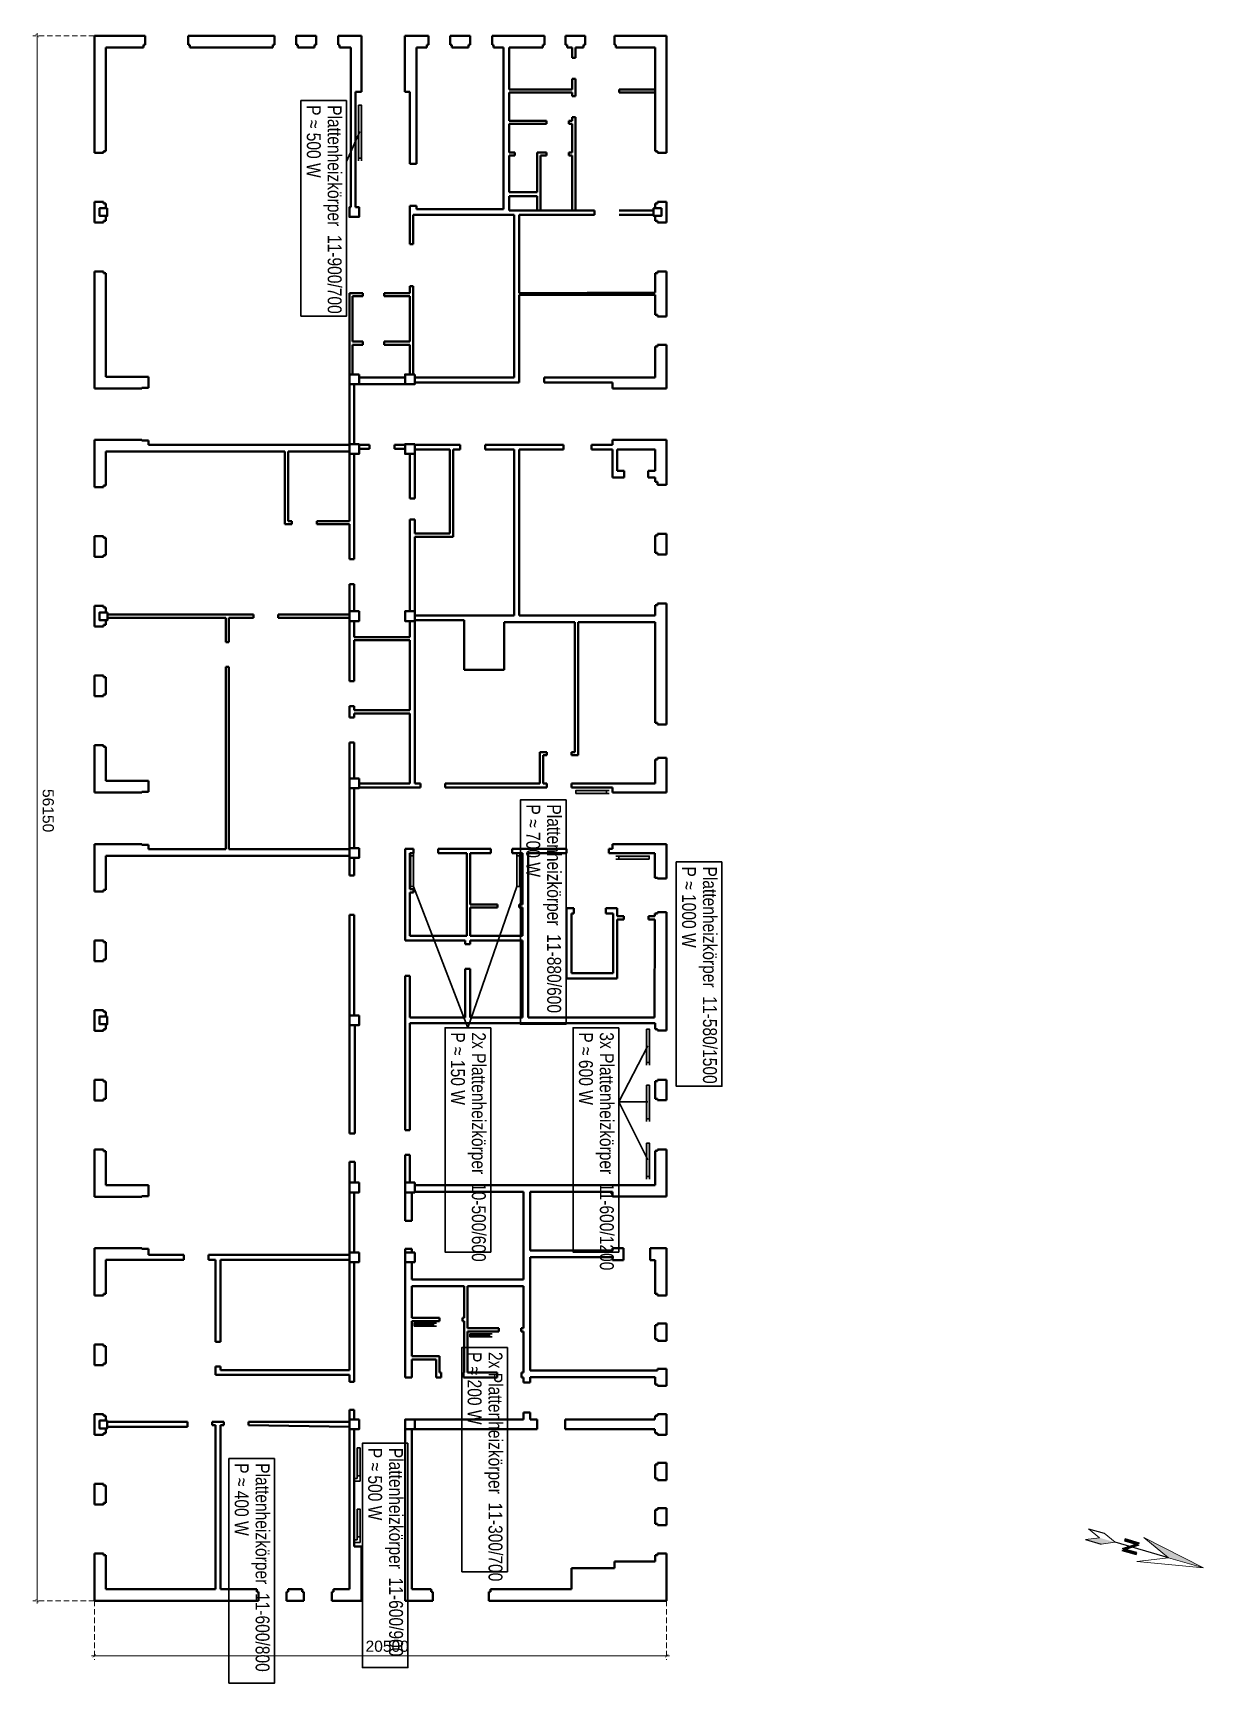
# Model space of a CAD drawing. Header units: millimetres. Extents: x -1616060 to -1327748, y -2178952 to -1799995.
# Drawn here: x -1369879 to -1327748, y -1974361 to -1915159 of the extents above; entities that cross this region are included whole.
import ezdxf

# ---------------------------------------------------------------- set-up
doc = ezdxf.new("R2010")
doc.units = ezdxf.units.MM
doc.header["$LTSCALE"] = 100
doc.header["$MEASUREMENT"] = 0
doc.linetypes.add('ACISOTGL', pattern=[3, 2, -1])
doc.layers.get('0').update_dxf_attribs({"lineweight": 13, "plot": 0})
doc.layers.get('Defpoints').update_dxf_attribs({"lineweight": 13})
for name, color, linetype, lineweight in [('A0_Grundriß', 7, 'Continuous', 40), ('Heiz Wasser +50 -Heizkörper Rücklauff', 241, 'Continuous', 30), ('Heiz Wasser +60 -Heizkörper Vorlauf', 6, 'Continuous', 30)]:
    doc.layers.add(name, color=color, linetype=linetype, lineweight=lineweight)
doc.layers.add('Nord-Pfeil', color=7, linetype='Continuous')
doc.styles.add('ARIAL', font='arial.ttf')
doc.styles.get("Standard").update_dxf_attribs({"font": 'cour.ttf', "width": 0.8})
doc.dimstyles.new('CT Mondelez', dxfattribs={"dimtxt": 400, "dimasz": 120, "dimexe": 150, "dimexo": 0, "dimgap": 0, "dimtad": 1, "dimdec": 0, "dimtxsty": 'ARIAL', "dimblk": 'ARCHTICK', "dimcen": 250, "dimdle": 100, "dimclrd": 7, "dimclre": 7, "dimclrt": 7, "dimadec": 1, "dimazin": 3, "dimtfac": 1, "dimtdec": 0, "dimtmove": 2, "dimatfit": 3, "dimldrblk": 'ARCHTICK', "dimfxl": 10000, "dimfxlon": 1, "dimtolj": 2, "dimlwd": 15, "dimlwe": 9})

msp = doc.modelspace()

# ---------------------------------------------------------------- texts
at = {"layer": 'Heiz Wasser +60 -Heizkörper Vorlauf', "char_height": 500, "attachment_point": 1, "rotation": 270}
for s, width, heights, insert in [('{\\fArial|b0|i0|c238|p34;P ≈ 500 W}', 10440.864, [1202.6], (-1359553, -1917746.4)), ('{\\fArial|b0|i0|c238|p34;Plattenheizkörper  11-900/700}', 12187.822, [1092.1], (-1358803, -1917746.4)), ('{\\fArial|b0|i0|c238|p34;P ≈ 700 W}', 10440.864, [1202.6], (-1351677, -1942836.4)), ('{\\fArial|b0|i0|c238|p34;Plattenheizkörper  11-880/600}', 12187.822, [1092.1], (-1350927, -1942836.4)), ('{\\fArial|b0|i0|c238|p34;P ≈ 1000 W}', 10440.864, [1202.6], (-1346085.7, -1945063.4)), ('{\\fArial|b0|i0|c238|p34;Plattenheizkörper  11-580/1500}', 12187.822, [1092.1], (-1345335.7, -1945063.4)), ('{\\fArial|b0|i0|c238|p34;P ≈ 150 W}', 10440.864, [1202.6], (-1354379.5, -1951014.1)), ('{\\fArial|b0|i0|c238|p34;2x Plattenheizkörper  10-500/600}', 12187.822, [1092.1], (-1353629.5, -1951014.1)), ('{\\fArial|b0|i0|c238|p34;P ≈ 600 W}', 10440.864, [1202.6], (-1349786.2, -1951014.1)), ('{\\fArial|b0|i0|c238|p34;3x Plattenheizkörper  11-600/1200}', 12187.822, [1092.1], (-1349036.2, -1951014.1)), ('{\\fArial|b0|i0|c238|p34;P ≈ 200 W}', 10440.864, [1202.6], (-1353780.5, -1962483.6)), ('{\\fArial|b0|i0|c238|p34;2x Plattenheizkörper  11-300/700}', 12187.822, [1092.1], (-1353030.5, -1962483.6)), ('{\\fArial|b0|i0|c238|p34;P ≈ 500 W}', 10440.864, [1202.6], (-1357350.5, -1965921.5)), ('{\\fArial|b0|i0|c238|p34;Plattenheizkörper  11-600/900}', 12187.822, [1092.1], (-1356600.5, -1965921.5)), ('{\\fArial|b0|i0|c238|p34;P ≈ 400 W}', 10440.864, [1202.6], (-1362138.8, -1966473)), ('{\\fArial|b0|i0|c238|p34;Plattenheizkörper  11-600/800}', 12187.822, [1092.1], (-1361388.8, -1966473))]:
    msp.add_mtext_dynamic_manual_height_columns(s, width=width, gutter_width=12.5, heights=heights, dxfattribs=dict(at, insert=insert))

# ---------------------------------------------------------------- blocks, each defined once
blk = doc.blocks.new('_ArchTick')
at = {"color": 0, "linetype": 'ByBlock', "const_width": 0.15}
blk.add_lwpolyline([(-0.5, -0.5), (0.5, 0.5)], dxfattribs=at)
blk = doc.blocks.new('*D120')
at = {"layer": 'A0_Grundriß', "color": 7, "linetype": 'Continuous', "lineweight": 15, "transparency": 16777216}
blk.add_line((-1369729, -1915159), (-1369729, -1971509), dxfattribs=at)
at = {"layer": 'A0_Grundriß', "color": 7, "linetype": 'ACISOTGL', "lineweight": 9, "transparency": 16777216}
for p, q in [((-1367676, -1915259), (-1369879, -1915259)), ((-1367676, -1971409), (-1369879, -1971409))]:
    blk.add_line(p, q, dxfattribs=at)
at = {"layer": 'Defpoints', "color": 0, "transparency": 16777216}
for p in [(-1367676, -1915259), (-1369729, -1971409), (-1367676, -1971409)]:
    blk.add_point(p, dxfattribs=at)
at = {"layer": 'A0_Grundriß', "color": 7, "lineweight": 15, "transparency": 16777216, "xscale": 120, "yscale": 120, "zscale": 120}
for p, rotation in [((-1369729, -1915259), 90), ((-1369729, -1971409), 270)]:
    blk.add_blockref('_ArchTick', p, dxfattribs=dict(at, rotation=rotation))
at = {"layer": 'A0_Grundriß', "color": 7, "transparency": 16777216, "insert": (-1369334, -1943060), "char_height": 400, "attachment_point": 5, "rotation": 270, "style": 'ARIAL'}
blk.add_mtext('\\A2;56150', dxfattribs=at)
blk = doc.blocks.new('*D121')
at = {"layer": 'A0_Grundriß', "color": 7, "linetype": 'ACISOTGL', "lineweight": 9, "transparency": 16777216}
for p, q in [((-1367676, -1971409), (-1367676, -1973535)), ((-1347141, -1971409), (-1347141, -1973535))]:
    blk.add_line(p, q, dxfattribs=at)
at = {"layer": 'A0_Grundriß', "color": 7, "linetype": 'Continuous', "lineweight": 15, "transparency": 16777216}
blk.add_line((-1347041, -1973385), (-1367776, -1973385), dxfattribs=at)
at = {"layer": 'Defpoints', "color": 0, "transparency": 16777216}
for p in [(-1367676, -1971409), (-1347141, -1971409), (-1367676, -1973385)]:
    blk.add_point(p, dxfattribs=at)
at = {"layer": 'A0_Grundriß', "color": 7, "lineweight": 15, "transparency": 16777216, "xscale": 120, "yscale": 120, "zscale": 120, "rotation": 180}
blk.add_blockref('_ArchTick', (-1367676, -1973385), dxfattribs=at)
at = {"layer": 'A0_Grundriß', "color": 7, "lineweight": 15, "transparency": 16777216, "xscale": 120, "yscale": 120, "zscale": 120}
blk.add_blockref('_ArchTick', (-1347141, -1973385), dxfattribs=at)
at = {"layer": 'A0_Grundriß', "color": 7, "transparency": 16777216, "insert": (-1357168, -1973044), "char_height": 400, "attachment_point": 5, "style": 'ARIAL'}
blk.add_mtext('\\A2;20500', dxfattribs=at)
blk = doc.blocks.new('Nord-Pfeil 05')
for points in [[(-7207, -37964), (6, -20987), (0, 0)], [(-2248, -41214), (-3442, -39421), (-3440, -47995), (-2246, -47995)], [(-2248, -39421), (-2248, -41214), (2271, -47994), (2271, -46201)], [(2271, -46201), (3465, -47993), (3463, -39419), (2269, -39420)], [(3232, -60537), (14, -52974), (17, -62385), (3234, -69948)]]:
    blk.add_hatch(color=256).paths.add_polyline_path(points)
at = {"linetype": 'Continuous', "lineweight": 20, "ltscale": 0.039687}
for p, q in [((0, 0), (-7207, -37964)), ((0, 0), (6, -20987)), ((7227, -37960), (0, 0)), ((-7207, -37964), (6, -20987)), ((6, -20987), (7227, -37960)), ((-3200, -60538), (14, -52974)), ((14, -52974), (3232, -60537)), ((-3197, -69950), (17, -62385)), ((17, -62385), (3234, -69948))]:
    blk.add_line(p, q, dxfattribs=at)
for p, q in [((6, -20987), (14, -52974)), ((-3197, -69950), (-3200, -60538)), ((3234, -69948), (3232, -60537))]:
    blk.add_line(p, q)
for points in [[(-3440, -47995), (-2246, -47995), (-2248, -41214), (-3442, -39421)], [(2271, -46201), (3465, -47993), (3463, -39419), (2269, -39420)]]:
    blk.add_lwpolyline(points, close=True)
blk.add_lwpolyline([(-2248, -39421), (2271, -46201), (2271, -47994), (-2248, -41214), (-2248, -39421)])

# ---------------------------------------------------------------- dimensions: what is measured, and where the dimension line sits
at = {"layer": 'A0_Grundriß'}
dim = msp.add_linear_dim(base=(-1369728.8, -1971408.6), p1=(-1367676.1, -1915258.6), p2=(-1367676.1, -1971408.6), angle=270, dimstyle='CT Mondelez', dxfattribs=at)
dim.commit()
dim.dimension.update_dxf_attribs({"geometry": '*D120', "text_midpoint": (-1369334.1, -1943060.4), "dimtype": 160})
dim = msp.add_linear_dim(base=(-1367676.1, -1973384.8), p1=(-1347141.1, -1971408.6), p2=(-1367676.1, -1971408.6), text='20500', dimstyle='CT Mondelez', dxfattribs=at)
dim.commit()
dim.dimension.update_dxf_attribs({"geometry": '*D121', "text_midpoint": (-1357168, -1973044.2), "dimtype": 160})

# ---------------------------------------------------------------- hatches: boundary and pattern name
at = {"layer": 'Heiz Wasser +60 -Heizkörper Vorlauf'}
h = msp.add_hatch(color=256, dxfattribs=at)
h.dxf.hatch_style = 1
h.paths.add_polyline_path([(-1358091.1, -1917746.4), (-1358201.1, -1917746.4), (-1358201.1, -1919646.4), (-1358091.1, -1919646.4)])
h = msp.add_hatch(color=256, dxfattribs=at)
h.dxf.hatch_style = 1
h.paths.add_polyline_path([(-1350397, -1942333.6), (-1350397, -1942443.6), (-1349297, -1942443.6), (-1349297, -1942333.6)])
h = msp.add_hatch(color=256, dxfattribs=at)
h.dxf.hatch_style = 1
h.paths.add_polyline_path([(-1356336.1, -1945783.6), (-1356226.1, -1945783.6), (-1356226.1, -1944683.6), (-1356336.1, -1944683.6)])
h = msp.add_hatch(color=256, dxfattribs=at)
h.dxf.hatch_style = 1
h.paths.add_polyline_path([(-1352521.1, -1945783.6), (-1352411.1, -1945783.6), (-1352411.1, -1944683.6), (-1352521.1, -1944683.6)])
h = msp.add_hatch(color=256, dxfattribs=at)
h.dxf.hatch_style = 1
h.paths.add_polyline_path([(-1347761.1, -1944803.6), (-1347761.1, -1944693.6), (-1348861.1, -1944693.6), (-1348861.1, -1944803.6)])
h = msp.add_hatch(color=256, dxfattribs=at)
h.dxf.hatch_style = 1
h.paths.add_polyline_path([(-1347756.1, -1950896.1), (-1347866.1, -1950896.1), (-1347866.1, -1952096.1), (-1347756.1, -1952096.1)])
h = msp.add_hatch(color=256, dxfattribs=at)
h.dxf.hatch_style = 1
h.paths.add_polyline_path([(-1347756.1, -1952914), (-1347866.1, -1952914), (-1347866.1, -1954114), (-1347756.1, -1954114)])
h = msp.add_hatch(color=256, dxfattribs=at)
h.dxf.hatch_style = 1
h.paths.add_polyline_path([(-1347756.1, -1954986.1), (-1347866.1, -1954986.1), (-1347866.1, -1956186.1), (-1347756.1, -1956186.1)])
h = msp.add_hatch(color=256, dxfattribs=at)
h.dxf.hatch_style = 1
h.paths.add_polyline_path([(-1356202.8, -1961451.8), (-1356202.8, -1961561.8), (-1355502.8, -1961561.8), (-1355502.8, -1961451.8)])
h = msp.add_hatch(color=256, dxfattribs=at)
h.dxf.hatch_style = 1
h.paths.add_polyline_path([(-1354199.7, -1961833.6), (-1354199.7, -1961943.6), (-1353499.7, -1961943.6), (-1353499.7, -1961833.6)])
h = msp.add_hatch(color=256, dxfattribs=at)
h.dxf.hatch_style = 1
h.paths.add_polyline_path([(-1358139.4, -1965925.1), (-1358249.4, -1965925.1), (-1358249.4, -1966925.1), (-1358139.4, -1966925.1)])
h = msp.add_hatch(color=256, dxfattribs=at)
h.dxf.hatch_style = 1
h.paths.add_polyline_path([(-1358139.4, -1968121.2), (-1358249.4, -1968121.2), (-1358249.4, -1969121.2), (-1358139.4, -1969121.2)])

# ---------------------------------------------------------------- linework, layer by layer
at = {"layer": 'A0_Grundriß'}
for p, q in [((-1367676.1, -1915258.6), (-1367676.1, -1919453.6)), ((-1367676.1, -1915258.6), (-1365856.1, -1915258.6)), ((-1367261.1, -1919396.1), (-1367261.1, -1915673.6)), ((-1365913.6, -1915673.6), (-1367261.1, -1915673.6)), ((-1365913.6, -1915673.6), (-1365913.6, -1915583.6)), ((-1365856.1, -1915583.6), (-1365913.6, -1915583.6)), ((-1365856.1, -1915258.6), (-1365856.1, -1915583.6)), ((-1364306.1, -1915258.6), (-1364306.1, -1915583.6)), ((-1364306.1, -1915258.6), (-1361216.1, -1915258.6)), ((-1364306.1, -1915583.6), (-1364248.6, -1915583.6)), ((-1364248.6, -1915583.6), (-1364248.6, -1915673.6)), ((-1361273.6, -1915673.6), (-1364248.6, -1915673.6)), ((-1361273.6, -1915583.6), (-1361273.6, -1915673.6)), ((-1361216.1, -1915583.6), (-1361273.6, -1915583.6)), ((-1361216.1, -1915258.6), (-1361216.1, -1915583.6)), ((-1360431.1, -1915258.6), (-1360431.1, -1915583.6)), ((-1359716.1, -1915258.6), (-1360431.1, -1915258.6)), ((-1360373.6, -1915583.6), (-1360431.1, -1915583.6)), ((-1360373.6, -1915673.6), (-1360373.6, -1915583.6)), ((-1359773.6, -1915673.6), (-1360373.6, -1915673.6)), ((-1359773.6, -1915673.6), (-1359773.6, -1915583.6)), ((-1359716.1, -1915583.6), (-1359773.6, -1915583.6)), ((-1359716.1, -1915258.6), (-1359716.1, -1915583.6)), ((-1358931.1, -1915258.6), (-1358931.1, -1915583.6)), ((-1358931.1, -1915258.6), (-1358086.1, -1915258.6)), ((-1358873.6, -1915583.6), (-1358931.1, -1915583.6)), ((-1358873.6, -1915673.6), (-1358873.6, -1915583.6)), ((-1358476.3, -1915673.6), (-1358873.6, -1915673.6)), ((-1358476.3, -1921408.6), (-1358476.3, -1915673.6)), ((-1358086.1, -1915258.6), (-1358086.1, -1916963.6)), ((-1356536.1, -1915258.6), (-1355691.1, -1915258.6)), ((-1356536.1, -1915258.6), (-1356536.1, -1917263.6)), ((-1355748.6, -1915673.6), (-1356121.1, -1915673.6)), ((-1356121.1, -1915673.6), (-1356121.1, -1919848.6)), ((-1355748.6, -1915673.6), (-1355748.6, -1915583.6)), ((-1355691.1, -1915583.6), (-1355748.6, -1915583.6)), ((-1355691.1, -1915258.6), (-1355691.1, -1915583.6)), ((-1354906.1, -1915258.6), (-1354906.1, -1915583.6)), ((-1354906.1, -1915258.6), (-1354191.1, -1915258.6)), ((-1354848.6, -1915583.6), (-1354906.1, -1915583.6)), ((-1354848.6, -1915673.6), (-1354848.6, -1915583.6)), ((-1354248.6, -1915673.6), (-1354848.6, -1915673.6)), ((-1354248.6, -1915673.6), (-1354248.6, -1915583.6)), ((-1354191.1, -1915583.6), (-1354248.6, -1915583.6)), ((-1354191.1, -1915258.6), (-1354191.1, -1915583.6)), ((-1353406.1, -1915258.6), (-1353406.1, -1915583.6)), ((-1353406.1, -1915258.6), (-1351526.1, -1915258.6)), ((-1353406.1, -1915258.6), (-1352791.1, -1915258.6)), ((-1353406.1, -1915583.6), (-1353348.6, -1915583.6)), ((-1353348.6, -1915673.6), (-1353348.6, -1915583.6)), ((-1353348.6, -1915673.6), (-1352991.1, -1915673.6)), ((-1352991.1, -1921483.6), (-1352991.1, -1915673.6)), ((-1352791.1, -1915673.6), (-1352791.1, -1917183.6)), ((-1352791.1, -1915673.6), (-1351583.6, -1915673.6)), ((-1351583.6, -1915673.6), (-1351583.6, -1915583.6)), ((-1351526.1, -1915583.6), (-1351583.6, -1915583.6)), ((-1351526.1, -1915258.6), (-1351526.1, -1915583.6)), ((-1350766.1, -1915258.6), (-1350766.1, -1915583.6)), ((-1350766.1, -1915258.6), (-1350066.1, -1915258.6)), ((-1350766.1, -1915583.6), (-1350708.6, -1915583.6)), ((-1350708.6, -1915673.6), (-1350708.6, -1915583.6)), ((-1350531.1, -1915673.6), (-1350708.6, -1915673.6)), ((-1350531.1, -1915673.6), (-1350531.1, -1916048.6)), ((-1350123.6, -1915673.6), (-1350416.1, -1915673.6)), ((-1350416.1, -1915673.6), (-1350416.1, -1916048.6)), ((-1350123.6, -1915673.6), (-1350123.6, -1915583.6)), ((-1350123.6, -1915583.6), (-1350066.1, -1915583.6)), ((-1350066.1, -1915258.6), (-1350066.1, -1915583.6)), ((-1349016.1, -1915258.6), (-1349016.1, -1915583.6)), ((-1349016.1, -1915258.6), (-1347141.1, -1915258.6)), ((-1349016.1, -1915583.6), (-1348958.6, -1915583.6)), ((-1348958.6, -1915673.6), (-1348958.6, -1915583.6)), ((-1348958.6, -1915673.6), (-1347556.1, -1915673.6)), ((-1347556.1, -1915673.6), (-1347556.1, -1919396.1)), ((-1347141.1, -1915258.6), (-1347141.1, -1919453.6)), ((-1350416.1, -1916048.6), (-1350531.1, -1916048.6)), ((-1358086.1, -1916963.6), (-1358086.1, -1917263.6)), ((-1350531.1, -1916808.6), (-1350531.1, -1917183.6)), ((-1350416.1, -1916808.6), (-1350531.1, -1916808.6)), ((-1350531.1, -1916808.6), (-1350416.1, -1916808.6)), ((-1350416.1, -1916808.6), (-1350416.1, -1917423.6)), ((-1358301.1, -1921408.6), (-1358301.1, -1917263.6)), ((-1358086.1, -1917263.6), (-1358301.1, -1917263.6)), ((-1356361.1, -1917263.6), (-1356536.1, -1917263.6)), ((-1356361.1, -1917263.6), (-1356361.1, -1917365.7)), ((-1356361.1, -1917365.7), (-1356361.1, -1919848.6)), ((-1352791.1, -1917183.6), (-1350531.1, -1917183.6)), ((-1352791.1, -1917298.6), (-1352791.1, -1918308.6)), ((-1352791.1, -1917298.6), (-1350531.1, -1917298.6)), ((-1350531.1, -1917298.6), (-1350531.1, -1917423.6)), ((-1350416.1, -1917423.6), (-1350531.1, -1917423.6)), ((-1348846.1, -1917298.6), (-1348846.1, -1917183.6)), ((-1348846.1, -1917183.6), (-1347556.1, -1917183.6)), ((-1348846.1, -1917298.6), (-1347556.1, -1917298.6)), ((-1352791.1, -1918308.6), (-1351446.1, -1918308.6)), ((-1352791.1, -1918423.6), (-1352791.1, -1919443.6)), ((-1352791.1, -1918423.6), (-1351446.1, -1918423.6)), ((-1351446.1, -1918423.6), (-1351446.1, -1918308.6)), ((-1350646.1, -1918308.6), (-1350531.1, -1918308.6)), ((-1350646.1, -1918423.6), (-1350646.1, -1918308.6)), ((-1350646.1, -1918423.6), (-1350531.1, -1918423.6)), ((-1350531.1, -1918183.6), (-1350531.1, -1918308.6)), ((-1350416.1, -1918183.6), (-1350531.1, -1918183.6)), ((-1350531.1, -1918423.6), (-1350531.1, -1919443.6)), ((-1350416.1, -1918183.6), (-1350416.1, -1921526.1)), ((-1367676.1, -1919453.6), (-1367351.1, -1919453.6)), ((-1367261.1, -1919396.1), (-1367351.1, -1919396.1)), ((-1367351.1, -1919453.6), (-1367351.1, -1919396.1)), ((-1356361.1, -1919848.6), (-1356121.1, -1919848.6)), ((-1352791.1, -1919443.6), (-1352591.1, -1919443.6)), ((-1352791.1, -1919558.6), (-1352791.1, -1920866.1)), ((-1352791.1, -1919558.6), (-1352591.1, -1919558.6)), ((-1352591.1, -1919558.6), (-1352591.1, -1919443.6)), ((-1351781.1, -1919443.6), (-1351446.1, -1919443.6)), ((-1351781.1, -1920866.1), (-1351781.1, -1919443.6)), ((-1351666.1, -1919558.6), (-1351446.1, -1919558.6)), ((-1351666.1, -1921526.1), (-1351666.1, -1919558.6)), ((-1351446.1, -1919443.6), (-1351446.1, -1919558.6)), ((-1350646.1, -1919443.6), (-1350531.1, -1919443.6)), ((-1350646.1, -1919558.6), (-1350646.1, -1919443.6)), ((-1350646.1, -1919558.6), (-1350531.1, -1919558.6)), ((-1350531.1, -1919558.6), (-1350531.1, -1921526.1)), ((-1347511.1, -1919396.1), (-1347556.1, -1919396.1)), ((-1347556.1, -1919396.1), (-1347466.1, -1919396.1)), ((-1347556.1, -1919396.1), (-1347466.1, -1919396.1)), ((-1347466.1, -1919453.6), (-1347466.1, -1919396.1)), ((-1347141.1, -1919453.6), (-1347466.1, -1919453.6)), ((-1352791.1, -1920866.1), (-1351781.1, -1920866.1)), ((-1352791.1, -1921016.1), (-1352791.1, -1921526.1)), ((-1352791.1, -1921016.1), (-1351781.1, -1921016.1)), ((-1351781.1, -1921016.1), (-1351781.1, -1921526.1)), ((-1367676.1, -1921213.6), (-1367676.1, -1921953.6)), ((-1367676.1, -1921213.6), (-1367351.1, -1921213.6)), ((-1367351.1, -1921213.6), (-1367351.1, -1921271.1)), ((-1367261.1, -1921271.1), (-1367351.1, -1921271.1)), ((-1367261.1, -1921271.1), (-1367261.1, -1921443.6)), ((-1358176.1, -1921583.6), (-1358176.1, -1921483.6)), ((-1358176.1, -1921583.6), (-1358176.1, -1921583.6)), ((-1358176.1, -1921583.6), (-1358176.1, -1921683.6)), ((-1356361.1, -1921358.6), (-1356121.1, -1921358.6)), ((-1356361.1, -1921358.6), (-1356361.1, -1922733.6)), ((-1356236.1, -1921683.6), (-1352791.1, -1921683.6)), ((-1356236.1, -1922733.6), (-1356236.1, -1921683.6)), ((-1356121.1, -1921358.6), (-1356121.1, -1921483.6)), ((-1356121.1, -1921483.6), (-1352991.1, -1921483.6)), ((-1352991.1, -1921248.8), (-1352991.1, -1921483.6)), ((-1349731.1, -1921526.1), (-1352791.1, -1921526.1)), ((-1352791.1, -1921683.6), (-1352611.1, -1921683.6)), ((-1352611.1, -1927518.6), (-1352611.1, -1921683.6)), ((-1352436.1, -1921683.6), (-1349731.1, -1921683.6)), ((-1352436.1, -1924488.3), (-1352436.1, -1921683.6)), ((-1349731.1, -1921683.6), (-1349731.1, -1921526.1)), ((-1347606.1, -1921526.1), (-1348846.1, -1921526.1)), ((-1348846.1, -1921683.6), (-1347606.1, -1921683.6)), ((-1347556.1, -1921271.1), (-1347556.1, -1921443.6)), ((-1347466.1, -1921271.1), (-1347556.1, -1921271.1)), ((-1347141.1, -1921213.6), (-1347466.1, -1921213.6)), ((-1347466.1, -1921213.6), (-1347466.1, -1921271.1)), ((-1347141.1, -1921213.6), (-1347141.1, -1921953.6)), ((-1367676.1, -1921953.6), (-1367351.1, -1921953.6)), ((-1367261.1, -1921896.1), (-1367351.1, -1921896.1)), ((-1367351.1, -1921896.1), (-1367351.1, -1921953.6)), ((-1367261.1, -1921723.6), (-1367261.1, -1921896.1)), ((-1347556.1, -1921723.6), (-1347556.1, -1921896.1)), ((-1347556.1, -1921896.1), (-1347466.1, -1921896.1)), ((-1347466.1, -1921953.6), (-1347466.1, -1921896.1)), ((-1347141.1, -1921953.6), (-1347466.1, -1921953.6)), ((-1356236.1, -1922733.6), (-1356361.1, -1922733.6)), ((-1367676.1, -1923713.6), (-1367351.1, -1923713.6)), ((-1367676.1, -1923713.6), (-1367676.1, -1927908.6)), ((-1367351.1, -1923713.6), (-1367351.1, -1923771.1)), ((-1367261.1, -1923771.1), (-1367351.1, -1923771.1)), ((-1367261.1, -1923771.1), (-1367261.1, -1927493.6)), ((-1347556.1, -1923771.1), (-1347556.1, -1924468.8)), ((-1347556.1, -1923771.1), (-1347466.1, -1923771.1)), ((-1347141.1, -1923713.6), (-1347466.1, -1923713.6)), ((-1347466.1, -1923713.6), (-1347466.1, -1923771.1)), ((-1347141.1, -1923713.6), (-1347141.1, -1925333.6)), ((-1358526.1, -1927408.6), (-1358526.1, -1924493.6)), ((-1358526.1, -1924493.6), (-1358036.1, -1924493.6)), ((-1358036.1, -1924595.4), (-1358411.1, -1924595.4)), ((-1358411.1, -1926230.4), (-1358411.1, -1924595.4)), ((-1358036.1, -1924493.6), (-1358036.1, -1924595.4)), ((-1357276.1, -1924493.6), (-1357276.1, -1924595.4)), ((-1357276.1, -1924493.6), (-1356361.1, -1924493.6)), ((-1357276.1, -1924595.4), (-1356361.1, -1924595.4)), ((-1356361.1, -1924243.6), (-1356361.1, -1924493.6)), ((-1356361.1, -1924243.6), (-1356236.1, -1924243.6)), ((-1356361.1, -1924595.4), (-1356361.1, -1926230.4)), ((-1356236.1, -1924243.6), (-1356236.1, -1927408.6)), ((-1347556.1, -1924468.8), (-1352436.1, -1924488.3)), ((-1352436.1, -1927693.6), (-1352436.1, -1924558.6)), ((-1352436.1, -1924558.6), (-1347556.1, -1924558.6)), ((-1347556.1, -1924558.6), (-1347556.1, -1925276.1)), ((-1347556.1, -1925276.1), (-1347466.1, -1925276.1)), ((-1347466.1, -1925333.6), (-1347466.1, -1925276.1)), ((-1347141.1, -1925333.6), (-1347466.1, -1925333.6)), ((-1358411.1, -1926230.4), (-1358036.1, -1926230.4)), ((-1358411.1, -1927408.6), (-1358411.1, -1926345.4)), ((-1358036.1, -1926345.4), (-1358411.1, -1926345.4)), ((-1358411.1, -1926345.4), (-1358036.1, -1926345.4)), ((-1358036.1, -1926230.4), (-1358036.1, -1926345.4)), ((-1357276.1, -1926230.4), (-1357276.1, -1926345.4)), ((-1357276.1, -1926230.4), (-1356361.1, -1926230.4)), ((-1357276.1, -1926345.4), (-1356361.1, -1926345.4)), ((-1356361.1, -1926345.4), (-1356361.1, -1927408.6)), ((-1347556.1, -1926401.1), (-1347556.1, -1927518.6)), ((-1347556.1, -1926401.1), (-1347466.1, -1926401.1)), ((-1347141.1, -1926343.6), (-1347466.1, -1926343.6)), ((-1347466.1, -1926343.6), (-1347466.1, -1926401.1)), ((-1347141.1, -1926343.6), (-1347141.1, -1927908.6)), ((-1367261.1, -1927493.6), (-1365731.1, -1927493.6)), ((-1365731.1, -1927493.6), (-1365731.1, -1927888.6)), ((-1358176.1, -1927518.6), (-1356526.1, -1927518.6)), ((-1356176.1, -1927518.6), (-1352611.1, -1927518.6)), ((-1351536.1, -1927518.6), (-1347556.1, -1927518.6)), ((-1351536.1, -1927518.6), (-1351536.1, -1927693.6)), ((-1367676.1, -1927908.6), (-1365971.1, -1927908.6)), ((-1365731.1, -1927888.6), (-1365971.1, -1927888.6)), ((-1365971.1, -1927888.6), (-1365971.1, -1927908.6)), ((-1358526.1, -1927758.6), (-1358526.1, -1932668.6)), ((-1358351.1, -1927758.6), (-1358351.1, -1929908.6)), ((-1358176.1, -1927758.6), (-1356526.1, -1927758.6)), ((-1356176.1, -1927693.6), (-1352436.1, -1927693.6)), ((-1351536.1, -1927693.6), (-1349086.1, -1927693.6)), ((-1349086.1, -1927908.6), (-1349086.1, -1927693.6)), ((-1349086.1, -1927908.6), (-1348846.1, -1927908.6)), ((-1347141.1, -1927908.6), (-1348846.1, -1927908.6)), ((-1367676.1, -1929761.6), (-1367676.1, -1931456.6)), ((-1367676.1, -1929761.6), (-1365971.1, -1929761.6)), ((-1365971.1, -1929761.6), (-1365971.1, -1929778.6)), ((-1365731.1, -1929778.6), (-1365971.1, -1929778.6)), ((-1365731.1, -1929778.6), (-1365731.1, -1929936.6)), ((-1358526.1, -1929936.6), (-1365731.1, -1929936.6)), ((-1357801.1, -1929933.6), (-1358176.1, -1929933.6)), ((-1357801.1, -1929933.6), (-1357801.1, -1930083.6)), ((-1356526.1, -1929933.6), (-1356901.1, -1929933.6)), ((-1356901.1, -1929933.6), (-1356901.1, -1930083.6)), ((-1354551.1, -1929933.6), (-1356176.1, -1929933.6)), ((-1354551.1, -1929933.6), (-1354551.1, -1930108.6)), ((-1353656.1, -1929933.6), (-1350846.1, -1929933.6)), ((-1353656.1, -1929933.6), (-1353656.1, -1930108.6)), ((-1350846.1, -1929933.6), (-1350846.1, -1930108.6)), ((-1349836.1, -1929933.6), (-1349836.1, -1930108.6)), ((-1349836.1, -1929933.6), (-1349086.1, -1929933.6)), ((-1349086.1, -1929758.6), (-1349086.1, -1929933.6)), ((-1349086.1, -1929758.6), (-1348846.1, -1929758.6)), ((-1347141.1, -1929758.6), (-1348846.1, -1929758.6)), ((-1347141.1, -1931373.6), (-1347141.1, -1929758.6)), ((-1367261.1, -1930176.6), (-1367261.1, -1931399.1)), ((-1367261.1, -1930176.6), (-1360841.1, -1930176.6)), ((-1360841.1, -1932783.6), (-1360841.1, -1930176.6)), ((-1360726.1, -1930176.6), (-1358526.1, -1930176.6)), ((-1360726.1, -1932668.6), (-1360726.1, -1930176.6)), ((-1358351.1, -1930258.6), (-1358351.1, -1934033.6)), ((-1358176.1, -1930083.6), (-1357801.1, -1930083.6)), ((-1356901.1, -1930083.6), (-1356526.1, -1930083.6)), ((-1356351.1, -1930258.6), (-1356351.1, -1931858.6)), ((-1354916.1, -1930108.6), (-1356176.1, -1930108.6)), ((-1356176.1, -1930258.6), (-1356176.1, -1931858.6)), ((-1354916.1, -1930108.6), (-1354916.1, -1933118.6)), ((-1354551.1, -1930108.6), (-1354801.1, -1930108.6)), ((-1354801.1, -1930108.6), (-1354801.1, -1933233.6)), ((-1353656.1, -1930108.6), (-1352611.1, -1930108.6)), ((-1352611.1, -1930108.6), (-1352611.1, -1936053.6)), ((-1352436.1, -1930108.6), (-1350846.1, -1930108.6)), ((-1352436.1, -1930108.6), (-1352436.1, -1936053.6)), ((-1349836.1, -1930108.6), (-1349086.1, -1930108.6)), ((-1349086.1, -1930108.6), (-1349086.1, -1931110.4)), ((-1348911.1, -1930108.6), (-1347556.1, -1930108.6)), ((-1348911.1, -1930108.6), (-1348911.1, -1930870.4)), ((-1347556.1, -1930870.4), (-1347556.1, -1930108.6)), ((-1349086.1, -1931110.4), (-1348661.1, -1931110.4)), ((-1348911.1, -1930870.4), (-1348661.1, -1930870.4)), ((-1348661.1, -1930870.4), (-1348661.1, -1931110.4)), ((-1347806.1, -1930870.4), (-1347556.1, -1930870.4)), ((-1347806.1, -1930870.4), (-1347806.1, -1931110.4)), ((-1347806.1, -1931110.4), (-1347556.1, -1931110.4)), ((-1347556.1, -1931266.1), (-1347556.1, -1931110.4)), ((-1367676.1, -1931456.6), (-1367351.1, -1931456.6)), ((-1367261.1, -1931399.1), (-1367351.1, -1931399.1)), ((-1367351.1, -1931399.1), (-1367351.1, -1931456.6)), ((-1347511.1, -1931266.1), (-1347556.1, -1931266.1)), ((-1347556.1, -1931266.1), (-1347466.1, -1931266.1)), ((-1347466.1, -1931373.6), (-1347466.1, -1931266.1)), ((-1347141.1, -1931373.6), (-1347466.1, -1931373.6)), ((-1356176.1, -1931858.6), (-1356351.1, -1931858.6)), ((-1360591.1, -1932783.6), (-1360841.1, -1932783.6)), ((-1360591.1, -1932668.6), (-1360726.1, -1932668.6)), ((-1360591.1, -1932668.6), (-1360591.1, -1932783.6)), ((-1359691.1, -1932668.6), (-1358526.1, -1932668.6)), ((-1359691.1, -1932668.6), (-1359691.1, -1932783.6)), ((-1359691.1, -1932783.6), (-1358526.1, -1932783.6)), ((-1358526.1, -1932783.6), (-1358526.1, -1934033.6)), ((-1356351.1, -1932618.6), (-1356351.1, -1935908.6)), ((-1356351.1, -1932618.6), (-1356176.1, -1932618.6)), ((-1356176.1, -1932618.6), (-1356176.1, -1933118.6)), ((-1367676.1, -1933216.6), (-1367676.1, -1933956.6)), ((-1367676.1, -1933216.6), (-1367351.1, -1933216.6)), ((-1367351.1, -1933216.6), (-1367351.1, -1933274.1)), ((-1367261.1, -1933274.1), (-1367351.1, -1933274.1)), ((-1367261.1, -1933274.1), (-1367261.1, -1933899.1)), ((-1354916.1, -1933118.6), (-1356176.1, -1933118.6)), ((-1356176.1, -1933233.6), (-1356176.1, -1935908.6)), ((-1354801.1, -1933233.6), (-1356176.1, -1933233.6)), ((-1347556.1, -1933191.1), (-1347556.1, -1933816.1)), ((-1347511.1, -1933191.1), (-1347556.1, -1933191.1)), ((-1347556.1, -1933191.1), (-1347466.1, -1933191.1)), ((-1347141.1, -1933133.6), (-1347466.1, -1933133.6)), ((-1347466.1, -1933133.6), (-1347466.1, -1933191.1)), ((-1347141.1, -1933133.6), (-1347141.1, -1933873.6)), ((-1367676.1, -1933956.6), (-1367351.1, -1933956.6)), ((-1367261.1, -1933899.1), (-1367351.1, -1933899.1)), ((-1367351.1, -1933899.1), (-1367351.1, -1933956.6)), ((-1358351.1, -1934033.6), (-1358526.1, -1934033.6)), ((-1347556.1, -1933816.1), (-1347466.1, -1933816.1)), ((-1347466.1, -1933816.1), (-1347556.1, -1933816.1)), ((-1347466.1, -1933873.6), (-1347466.1, -1933816.1)), ((-1347466.1, -1933873.6), (-1347466.1, -1933816.1)), ((-1347141.1, -1933873.6), (-1347466.1, -1933873.6)), ((-1358526.1, -1934933.6), (-1358526.1, -1935908.6)), ((-1358351.1, -1934933.6), (-1358526.1, -1934933.6)), ((-1358351.1, -1934933.6), (-1358351.1, -1935908.6)), ((-1367676.1, -1935716.6), (-1367676.1, -1936456.6)), ((-1367676.1, -1935716.6), (-1367351.1, -1935716.6)), ((-1367351.1, -1935716.6), (-1367351.1, -1935774.1)), ((-1367261.1, -1935774.1), (-1367351.1, -1935774.1)), ((-1367261.1, -1935774.1), (-1367261.1, -1935946.6)), ((-1347556.1, -1935691.1), (-1347556.1, -1936053.6)), ((-1347511.1, -1935691.1), (-1347556.1, -1935691.1)), ((-1347556.1, -1935691.1), (-1347466.1, -1935691.1)), ((-1347141.1, -1935633.6), (-1347466.1, -1935633.6)), ((-1347466.1, -1935633.6), (-1347466.1, -1935691.1)), ((-1347141.1, -1935633.6), (-1347141.1, -1939968.6)), ((-1367676.1, -1936456.6), (-1367351.1, -1936456.6)), ((-1367261.1, -1936399.1), (-1367351.1, -1936399.1)), ((-1367351.1, -1936399.1), (-1367351.1, -1936456.6)), ((-1367261.1, -1936226.6), (-1367261.1, -1936399.1)), ((-1367210.2, -1936023.6), (-1361971.1, -1936023.6)), ((-1367210.2, -1936143.6), (-1362961.1, -1936143.6)), ((-1362961.1, -1937018.6), (-1362961.1, -1936143.6)), ((-1362846.1, -1936143.6), (-1361971.1, -1936143.6)), ((-1362846.1, -1937018.6), (-1362846.1, -1936143.6)), ((-1361971.1, -1936143.6), (-1361971.1, -1936023.6)), ((-1361086.1, -1936023.6), (-1358526.1, -1936023.6)), ((-1361086.1, -1936023.6), (-1361086.1, -1936143.6)), ((-1361086.1, -1936143.6), (-1358526.1, -1936143.6)), ((-1358526.1, -1938416.1), (-1358526.1, -1936258.6)), ((-1358351.1, -1936258.6), (-1358351.1, -1936833.6)), ((-1356351.1, -1936258.6), (-1356351.1, -1936833.6)), ((-1356176.1, -1936053.6), (-1352611.1, -1936053.6)), ((-1356176.1, -1936228.6), (-1354406.1, -1936228.6)), ((-1356176.1, -1936258.6), (-1356176.1, -1942083.6)), ((-1354406.1, -1938003.6), (-1354406.1, -1936228.6)), ((-1352966.1, -1936293.6), (-1350431.1, -1936293.6)), ((-1352966.1, -1938003.6), (-1352966.1, -1936293.6)), ((-1352436.1, -1936053.6), (-1347556.1, -1936053.6)), ((-1350431.1, -1936293.6), (-1350431.1, -1940958.6)), ((-1350316.1, -1936293.6), (-1347556.1, -1936293.6)), ((-1350316.1, -1936293.6), (-1350316.1, -1941073.6)), ((-1347556.1, -1936293.6), (-1347556.1, -1939911.1)), ((-1362961.1, -1937018.6), (-1362846.1, -1937018.6)), ((-1358351.1, -1936833.6), (-1356351.1, -1936833.6)), ((-1358351.1, -1936948.6), (-1358351.1, -1938416.1)), ((-1358351.1, -1936948.6), (-1356351.1, -1936948.6)), ((-1356351.1, -1936948.6), (-1356351.1, -1939458.6)), ((-1367676.1, -1938216.6), (-1367676.1, -1938956.6)), ((-1367676.1, -1938216.6), (-1367351.1, -1938216.6)), ((-1367351.1, -1938216.6), (-1367351.1, -1938274.1)), ((-1367261.1, -1938274.1), (-1367351.1, -1938274.1)), ((-1367261.1, -1938274.1), (-1367261.1, -1938899.1)), ((-1362961.1, -1944439.6), (-1362961.1, -1937903.6)), ((-1362961.1, -1937903.6), (-1362846.1, -1937903.6)), ((-1362846.1, -1944439.6), (-1362846.1, -1937903.6)), ((-1352966.1, -1938003.6), (-1354406.1, -1938003.6)), ((-1358351.1, -1938416.1), (-1358526.1, -1938416.1)), ((-1367676.1, -1938956.6), (-1367351.1, -1938956.6)), ((-1367261.1, -1938899.1), (-1367351.1, -1938899.1)), ((-1367351.1, -1938899.1), (-1367351.1, -1938956.6)), ((-1358526.1, -1939716.1), (-1358526.1, -1939316.1)), ((-1358351.1, -1939316.1), (-1358526.1, -1939316.1)), ((-1358351.1, -1939316.1), (-1358351.1, -1939458.6)), ((-1358351.1, -1939458.6), (-1356351.1, -1939458.6)), ((-1358351.1, -1939716.1), (-1358526.1, -1939716.1)), ((-1358351.1, -1939573.6), (-1358351.1, -1939716.1)), ((-1358351.1, -1939573.6), (-1356351.1, -1939573.6)), ((-1356351.1, -1939573.6), (-1356351.1, -1942083.6)), ((-1347511.1, -1939911.1), (-1347556.1, -1939911.1)), ((-1347556.1, -1939911.1), (-1347466.1, -1939911.1)), ((-1347556.1, -1939911.1), (-1347466.1, -1939911.1)), ((-1347466.1, -1939968.6), (-1347466.1, -1939911.1)), ((-1347466.1, -1939911.1), (-1347466.1, -1939968.6)), ((-1347141.1, -1939968.6), (-1347466.1, -1939968.6)), ((-1358526.1, -1941908.6), (-1358526.1, -1940616.1)), ((-1358351.1, -1940616.1), (-1358526.1, -1940616.1)), ((-1358351.1, -1940616.1), (-1358351.1, -1941908.6)), ((-1367676.1, -1940716.6), (-1367676.1, -1942411.6)), ((-1367676.1, -1940716.6), (-1367351.1, -1940716.6)), ((-1367351.1, -1940716.6), (-1367351.1, -1940774.1)), ((-1367261.1, -1940774.1), (-1367351.1, -1940774.1)), ((-1367261.1, -1940774.1), (-1367261.1, -1941996.6)), ((-1351441.1, -1940958.6), (-1351691.1, -1940958.6)), ((-1351691.1, -1940958.6), (-1351691.1, -1942083.6)), ((-1351441.1, -1941073.6), (-1351576.1, -1941073.6)), ((-1351576.1, -1941073.6), (-1351576.1, -1942083.6)), ((-1351441.1, -1940958.6), (-1351441.1, -1941073.6)), ((-1350431.1, -1940958.6), (-1350556.1, -1940958.6)), ((-1350556.1, -1940958.6), (-1350556.1, -1941073.6)), ((-1350316.1, -1941073.6), (-1350556.1, -1941073.6)), ((-1347556.1, -1941226.1), (-1347556.1, -1942083.6)), ((-1347556.1, -1941226.1), (-1347511.1, -1941226.1)), ((-1347556.1, -1941226.1), (-1347466.1, -1941226.1)), ((-1347556.1, -1941226.1), (-1347466.1, -1941226.1)), ((-1347141.1, -1941168.6), (-1347466.1, -1941168.6)), ((-1347141.1, -1941168.6), (-1347466.1, -1941168.6)), ((-1347466.1, -1941168.6), (-1347466.1, -1941226.1)), ((-1347466.1, -1941168.6), (-1347466.1, -1941226.1)), ((-1347141.1, -1941168.6), (-1347141.1, -1942408.6)), ((-1367676.1, -1942411.6), (-1365971.1, -1942411.6)), ((-1365731.1, -1941996.6), (-1367261.1, -1941996.6)), ((-1365971.1, -1942387.2), (-1365971.1, -1942411.6)), ((-1365731.1, -1942391.6), (-1365971.1, -1942391.6)), ((-1365731.1, -1941996.6), (-1365731.1, -1942391.6)), ((-1358526.1, -1942258.6), (-1358526.1, -1944408.6)), ((-1358351.1, -1942258.6), (-1358351.1, -1944408.6)), ((-1358176.1, -1942083.6), (-1356351.1, -1942083.6)), ((-1355976.1, -1942233.6), (-1358176.1, -1942233.6)), ((-1356176.1, -1942083.6), (-1355976.1, -1942083.6)), ((-1355976.1, -1942083.6), (-1355976.1, -1942233.6)), ((-1355091.1, -1942083.6), (-1351691.1, -1942083.6)), ((-1355091.1, -1942083.6), (-1355091.1, -1942233.6)), ((-1351441.1, -1942233.6), (-1355091.1, -1942233.6)), ((-1351576.1, -1942083.6), (-1351441.1, -1942083.6)), ((-1351441.1, -1942083.6), (-1351441.1, -1942233.6)), ((-1350556.1, -1942083.6), (-1347556.1, -1942083.6)), ((-1350556.1, -1942083.6), (-1350556.1, -1942233.6)), ((-1349086.1, -1942233.6), (-1350556.1, -1942233.6)), ((-1349086.1, -1942408.6), (-1349086.1, -1942233.6)), ((-1348902.7, -1942408.6), (-1349086.1, -1942408.6)), ((-1348902.7, -1942408.6), (-1348846.1, -1942408.6)), ((-1347141.1, -1942408.6), (-1348846.1, -1942408.6)), ((-1367676.1, -1944261.6), (-1365971.1, -1944261.6)), ((-1367676.1, -1944261.6), (-1367676.1, -1945956.6)), ((-1367261.1, -1944679.6), (-1367261.1, -1945899.1)), ((-1358526.1, -1944679.6), (-1367261.1, -1944679.6)), ((-1365971.1, -1944261.6), (-1365971.1, -1944281.6)), ((-1365731.1, -1944281.6), (-1365971.1, -1944281.6)), ((-1365731.1, -1944281.6), (-1365731.1, -1944439.6)), ((-1362961.1, -1944439.6), (-1365731.1, -1944439.6)), ((-1358526.1, -1944439.6), (-1362846.1, -1944439.6)), ((-1358526.1, -1945383.6), (-1358526.1, -1944758.6)), ((-1358351.1, -1944758.6), (-1358351.1, -1945383.6)), ((-1356526.1, -1947723.6), (-1356526.1, -1944433.6)), ((-1356226.1, -1944433.6), (-1356526.1, -1944433.6)), ((-1356351.1, -1944583.6), (-1356226.1, -1944583.6)), ((-1356351.1, -1945883.6), (-1356351.1, -1944583.6)), ((-1356226.1, -1944433.6), (-1356226.1, -1944583.6)), ((-1353446.1, -1944433.6), (-1355341.1, -1944433.6)), ((-1355341.1, -1944433.6), (-1355341.1, -1944583.6)), ((-1355341.1, -1944583.6), (-1354311.1, -1944583.6)), ((-1354311.1, -1947548.6), (-1354311.1, -1944583.6)), ((-1354196.1, -1944583.6), (-1353446.1, -1944583.6)), ((-1354196.1, -1946423.6), (-1354196.1, -1944583.6)), ((-1353446.1, -1944433.6), (-1353446.1, -1944583.6)), ((-1350731.1, -1944433.6), (-1352686.1, -1944433.6)), ((-1352686.1, -1944433.6), (-1352686.1, -1944583.6)), ((-1352686.1, -1944583.6), (-1352311.1, -1944583.6)), ((-1352311.1, -1944583.6), (-1352311.1, -1946423.6)), ((-1352111.1, -1944583.6), (-1350731.1, -1944583.6)), ((-1352111.1, -1944583.6), (-1352111.1, -1950483.6)), ((-1350731.1, -1944583.6), (-1350731.1, -1944433.6)), ((-1349086.1, -1944433.6), (-1349216.1, -1944433.6)), ((-1349216.1, -1944433.6), (-1349216.1, -1944583.6)), ((-1349216.1, -1944583.6), (-1347561.1, -1944583.6)), ((-1348906.1, -1944258.6), (-1349086.1, -1944258.6)), ((-1349086.1, -1944258.6), (-1349086.1, -1944433.6)), ((-1348906.1, -1944258.6), (-1348846.1, -1944258.6)), ((-1347141.1, -1944258.6), (-1348846.1, -1944258.6)), ((-1347561.1, -1944583.6), (-1347561.1, -1945472.6)), ((-1347141.1, -1945498.6), (-1347141.1, -1944258.6)), ((-1358351.1, -1945383.6), (-1358526.1, -1945383.6)), ((-1367676.1, -1945956.6), (-1367351.1, -1945956.6)), ((-1367261.1, -1945899.1), (-1367351.1, -1945899.1)), ((-1367351.1, -1945956.6), (-1367351.1, -1945899.1)), ((-1356226.1, -1945883.6), (-1356351.1, -1945883.6)), ((-1356226.1, -1945998.6), (-1356226.1, -1945883.6)), ((-1347516.1, -1945472.6), (-1347561.1, -1945472.6)), ((-1347561.1, -1945472.6), (-1347466.1, -1945472.6)), ((-1347466.1, -1945498.6), (-1347466.1, -1945472.6)), ((-1347141.1, -1945498.6), (-1347466.1, -1945498.6)), ((-1356351.1, -1947548.6), (-1356351.1, -1945998.6)), ((-1356226.1, -1945998.6), (-1356351.1, -1945998.6)), ((-1353206.1, -1946423.6), (-1354196.1, -1946423.6)), ((-1353206.1, -1946538.6), (-1354196.1, -1946538.6)), ((-1354196.1, -1946538.6), (-1354196.1, -1947548.6)), ((-1353206.1, -1946423.6), (-1353206.1, -1946538.6)), ((-1352311.1, -1946423.6), (-1352436.1, -1946423.6)), ((-1352436.1, -1946423.6), (-1352436.1, -1946538.6)), ((-1352436.1, -1946538.6), (-1352311.1, -1946538.6)), ((-1352311.1, -1946538.6), (-1352311.1, -1947548.6)), ((-1350466.1, -1946563.6), (-1350731.1, -1946563.6)), ((-1350731.1, -1946563.6), (-1350731.1, -1949083.6)), ((-1350466.1, -1946563.6), (-1350466.1, -1946753.6)), ((-1349316.1, -1946563.6), (-1349316.1, -1946753.6)), ((-1349316.1, -1946563.6), (-1348911.1, -1946563.6)), ((-1348911.1, -1946563.6), (-1348911.1, -1946851.6)), ((-1358351.1, -1946793.6), (-1358526.1, -1946793.6)), ((-1358526.1, -1946793.6), (-1358526.1, -1950408.6)), ((-1358351.1, -1946793.6), (-1358351.1, -1950408.6)), ((-1350466.1, -1946753.6), (-1350551.1, -1946753.6)), ((-1350551.1, -1946753.6), (-1350551.1, -1948893.6)), ((-1349316.1, -1946753.6), (-1349061.1, -1946753.6)), ((-1349061.1, -1948893.6), (-1349061.1, -1946753.6)), ((-1348680.1, -1946851.6), (-1348911.1, -1946851.6)), ((-1348680.1, -1946966.6), (-1348911.1, -1946966.6)), ((-1348911.1, -1946966.6), (-1348911.1, -1949083.6)), ((-1348680.1, -1946851.6), (-1348680.1, -1946966.6)), ((-1347795.1, -1946851.6), (-1347795.1, -1946966.6)), ((-1347795.1, -1946851.6), (-1347563.9, -1946851.6)), ((-1347795.1, -1946966.6), (-1347564.1, -1946966.6)), ((-1347564.1, -1946966.6), (-1347571.2, -1950483.6)), ((-1347563.7, -1946756.1), (-1347563.9, -1946851.6)), ((-1347563.7, -1946756.1), (-1347466.1, -1946756.1)), ((-1347141.1, -1946698.6), (-1347466.1, -1946698.6)), ((-1347466.1, -1946698.6), (-1347466.1, -1946756.1)), ((-1347141.1, -1946698.6), (-1347141.1, -1950953.6)), ((-1367676.1, -1947716.6), (-1367676.1, -1948456.6)), ((-1367676.1, -1947716.6), (-1367351.1, -1947716.6)), ((-1367351.1, -1947716.6), (-1367351.1, -1947774.1)), ((-1354371.1, -1947723.6), (-1356526.1, -1947723.6)), ((-1354311.1, -1947548.6), (-1356351.1, -1947548.6)), ((-1354371.1, -1947723.6), (-1354371.1, -1947848.6)), ((-1352311.1, -1947548.6), (-1354196.1, -1947548.6)), ((-1352311.1, -1947723.6), (-1354196.1, -1947723.6)), ((-1354196.1, -1947723.6), (-1354196.1, -1947848.6)), ((-1352311.1, -1947723.6), (-1352311.1, -1950483.6)), ((-1367351.1, -1947774.1), (-1367261.1, -1947774.1)), ((-1367261.1, -1947774.1), (-1367261.1, -1948399.1)), ((-1354196.1, -1947848.6), (-1354371.1, -1947848.6)), ((-1367676.1, -1948456.6), (-1367351.1, -1948456.6)), ((-1367261.1, -1948399.1), (-1367351.1, -1948399.1)), ((-1367351.1, -1948399.1), (-1367351.1, -1948456.6)), ((-1354371.1, -1948733.6), (-1354371.1, -1950483.6)), ((-1354371.1, -1948733.6), (-1354196.1, -1948733.6)), ((-1354196.1, -1948733.6), (-1354196.1, -1950483.6)), ((-1349061.1, -1948893.6), (-1350551.1, -1948893.6)), ((-1356526.1, -1954523.6), (-1356526.1, -1948983.6)), ((-1356351.1, -1948983.6), (-1356526.1, -1948983.6)), ((-1356351.1, -1950483.6), (-1356351.1, -1948983.6)), ((-1348911.1, -1949083.6), (-1350731.1, -1949083.6)), ((-1367676.1, -1950216.6), (-1367676.1, -1950956.6)), ((-1367676.1, -1950216.6), (-1367351.1, -1950216.6)), ((-1367351.1, -1950216.6), (-1367351.1, -1950274.1)), ((-1367261.1, -1950274.1), (-1367351.1, -1950274.1)), ((-1367261.1, -1950274.1), (-1367261.1, -1950446.6)), ((-1356351.1, -1950483.6), (-1354371.1, -1950483.6)), ((-1356351.1, -1954523.6), (-1356351.1, -1950683.6)), ((-1356351.1, -1950683.6), (-1347556.1, -1950683.6)), ((-1354196.1, -1950483.6), (-1352311.1, -1950483.6)), ((-1352111.1, -1950483.6), (-1347571.2, -1950483.6)), ((-1347556.1, -1950683.6), (-1347556.1, -1950896.1)), ((-1367676.1, -1950956.6), (-1367351.1, -1950956.6)), ((-1367261.1, -1950899.1), (-1367351.1, -1950899.1)), ((-1367351.1, -1950899.1), (-1367351.1, -1950956.6)), ((-1367261.1, -1950726.6), (-1367261.1, -1950899.1)), ((-1358526.1, -1950758.6), (-1358526.1, -1954648.6)), ((-1358326.1, -1954648.6), (-1358326.1, -1950758.6)), ((-1347556.1, -1950896.1), (-1347466.1, -1950896.1)), ((-1347466.1, -1950953.6), (-1347466.1, -1950896.1)), ((-1347141.1, -1950953.6), (-1347466.1, -1950953.6)), ((-1367676.1, -1952716.6), (-1367676.1, -1953456.6)), ((-1367676.1, -1952716.6), (-1367351.1, -1952716.6)), ((-1367351.1, -1952716.6), (-1367351.1, -1952774.1)), ((-1367351.1, -1952716.6), (-1367351.1, -1952774.1)), ((-1367261.1, -1952774.1), (-1367351.1, -1952774.1)), ((-1367261.1, -1952774.1), (-1367261.1, -1953399.1)), ((-1347511.1, -1952771.1), (-1347556.1, -1952771.1)), ((-1347556.1, -1952771.1), (-1347556.1, -1953396.1)), ((-1347556.1, -1952771.1), (-1347466.1, -1952771.1)), ((-1347141.1, -1952713.6), (-1347466.1, -1952713.6)), ((-1347466.1, -1952713.6), (-1347466.1, -1952771.1)), ((-1347141.1, -1952713.6), (-1347141.1, -1953453.6)), ((-1367676.1, -1953456.6), (-1367351.1, -1953456.6)), ((-1367261.1, -1953399.1), (-1367351.1, -1953399.1)), ((-1367351.1, -1953399.1), (-1367351.1, -1953456.6)), ((-1367351.1, -1953399.1), (-1367351.1, -1953456.6)), ((-1347556.1, -1953396.1), (-1347466.1, -1953396.1)), ((-1347466.1, -1953453.6), (-1347466.1, -1953396.1)), ((-1347141.1, -1953453.6), (-1347466.1, -1953453.6)), ((-1358326.1, -1954648.6), (-1358526.1, -1954648.6)), ((-1356526.1, -1954523.6), (-1356351.1, -1954523.6)), ((-1367676.1, -1955216.6), (-1367676.1, -1956911.6)), ((-1367676.1, -1955216.6), (-1367351.1, -1955216.6)), ((-1367351.1, -1955216.6), (-1367351.1, -1955274.1)), ((-1367261.1, -1955274.1), (-1367351.1, -1955274.1)), ((-1367261.1, -1955274.1), (-1367261.1, -1956496.6)), ((-1356526.1, -1956408.6), (-1356526.1, -1955408.6)), ((-1356526.1, -1955408.6), (-1356351.1, -1955408.6)), ((-1356351.1, -1956408.6), (-1356351.1, -1955408.6)), ((-1347556.1, -1955271.1), (-1347556.1, -1956493.6)), ((-1347511.1, -1955271.1), (-1347556.1, -1955271.1)), ((-1347556.1, -1955271.1), (-1347466.1, -1955271.1)), ((-1347141.1, -1955213.6), (-1347466.1, -1955213.6)), ((-1347466.1, -1955213.6), (-1347466.1, -1955271.1)), ((-1347141.1, -1955213.6), (-1347141.1, -1956908.6)), ((-1358526.1, -1955658.6), (-1358326.1, -1955658.6)), ((-1358526.1, -1955658.6), (-1358526.1, -1963130.6)), ((-1358326.1, -1956408.6), (-1358326.1, -1955658.6)), ((-1365731.1, -1956496.6), (-1367261.1, -1956496.6)), ((-1365731.1, -1956496.6), (-1365731.1, -1956891.6)), ((-1347556.1, -1956493.6), (-1356176.1, -1956493.6)), ((-1367676.1, -1956911.6), (-1365971.1, -1956911.6)), ((-1365731.1, -1956891.6), (-1365971.1, -1956891.6)), ((-1365971.1, -1956891.6), (-1365971.1, -1956911.6)), ((-1358351.1, -1956758.6), (-1358351.1, -1958908.6)), ((-1356526.1, -1957773.6), (-1356526.1, -1956758.6)), ((-1356286.1, -1957773.6), (-1356286.1, -1956758.6)), ((-1352281.1, -1956733.6), (-1356176.1, -1956733.6)), ((-1352281.1, -1959878.6), (-1352281.1, -1956733.6)), ((-1349086.1, -1956733.6), (-1352041.1, -1956733.6)), ((-1352041.1, -1958843.6), (-1352041.1, -1956733.6)), ((-1349086.1, -1956908.6), (-1349086.1, -1956733.6)), ((-1348846.1, -1956908.6), (-1349086.1, -1956908.6)), ((-1348846.1, -1956908.6), (-1347141.1, -1956908.6)), ((-1356286.1, -1957773.6), (-1356526.1, -1957773.6)), ((-1367676.1, -1958761.6), (-1365971.1, -1958761.6)), ((-1367676.1, -1958761.6), (-1367676.1, -1960456.6)), ((-1365971.1, -1958761.6), (-1365971.1, -1958781.6)), ((-1365866.1, -1958781.6), (-1365971.1, -1958781.6)), ((-1365731.1, -1958781.6), (-1365911.1, -1958781.6)), ((-1365731.1, -1958781.6), (-1365731.1, -1958995.6)), ((-1364461.1, -1958995.6), (-1365731.1, -1958995.6)), ((-1364461.1, -1959179.6), (-1364461.1, -1958995.6)), ((-1358526.1, -1958995.6), (-1363576.1, -1958995.6)), ((-1363576.1, -1959179.6), (-1363576.1, -1958995.6)), ((-1356526.1, -1963398.6), (-1356526.1, -1958783.6)), ((-1356286.1, -1958783.6), (-1356526.1, -1958783.6)), ((-1356286.1, -1958908.6), (-1356286.1, -1958783.6)), ((-1352041.1, -1958843.6), (-1349086.1, -1958843.6)), ((-1348846.1, -1958758.6), (-1349086.1, -1958758.6)), ((-1349086.1, -1958758.6), (-1349086.1, -1958843.6)), ((-1348819.1, -1958758.6), (-1348846.1, -1958758.6)), ((-1348692.1, -1958758.6), (-1348819.1, -1958758.6)), ((-1348692.1, -1958758.6), (-1348692.1, -1959038.5)), ((-1347731.4, -1959193.8), (-1347731.1, -1958758.6)), ((-1347141.1, -1958758.6), (-1347731.1, -1958758.6)), ((-1347141.1, -1958758.6), (-1347141.1, -1960453.6)), ((-1367261.1, -1959179.6), (-1367261.1, -1960399.1)), ((-1364461.1, -1959179.6), (-1367261.1, -1959179.6)), ((-1363326.1, -1959179.6), (-1363576.1, -1959179.6)), ((-1363326.1, -1962120.6), (-1363326.1, -1959179.6)), ((-1358526.1, -1959179.6), (-1363151.1, -1959179.6)), ((-1363151.1, -1962120.6), (-1363151.1, -1959179.6)), ((-1358351.1, -1959258.6), (-1358351.1, -1963555.6)), ((-1356286.1, -1959878.6), (-1356286.1, -1959258.6)), ((-1352041.1, -1959083.6), (-1349086.1, -1959083.6)), ((-1352041.1, -1963146.1), (-1352041.1, -1959083.6)), ((-1349086.1, -1959083.6), (-1349086.1, -1959193.8)), ((-1348692.1, -1959193.8), (-1349086.1, -1959193.8)), ((-1348692.1, -1959038.5), (-1348692.1, -1959083.6)), ((-1348692.1, -1959083.6), (-1348692.1, -1959193.8)), ((-1347616.1, -1959193.8), (-1347731.4, -1959193.8)), ((-1347616.1, -1959193.8), (-1347556.1, -1959193.8)), ((-1347556.1, -1960396.1), (-1347556.1, -1959193.8)), ((-1352281.1, -1959878.6), (-1356286.1, -1959878.6)), ((-1356286.1, -1961263.6), (-1356286.1, -1960118.6)), ((-1354406.1, -1960118.6), (-1356286.1, -1960118.6)), ((-1354406.1, -1961263.6), (-1354406.1, -1960118.6)), ((-1354291.1, -1961628.6), (-1354291.1, -1960118.6)), ((-1352281.1, -1960118.6), (-1354291.1, -1960118.6)), ((-1352281.1, -1961628.6), (-1352281.1, -1960118.6)), ((-1367676.1, -1960456.6), (-1367351.1, -1960456.6)), ((-1367261.1, -1960399.1), (-1367351.1, -1960399.1)), ((-1367351.1, -1960456.6), (-1367351.1, -1960399.1)), ((-1347466.1, -1960396.1), (-1347556.1, -1960396.1)), ((-1347466.1, -1960396.1), (-1347466.1, -1960453.6)), ((-1347141.1, -1960453.6), (-1347466.1, -1960453.6)), ((-1356286.1, -1961263.6), (-1355291.1, -1961263.6)), ((-1355291.1, -1961263.6), (-1355291.1, -1961378.6)), ((-1354466.5, -1961378.6), (-1354466.5, -1961263.6)), ((-1354406.1, -1961263.6), (-1354466.5, -1961263.6)), ((-1356286.1, -1962638.6), (-1356286.1, -1961378.6)), ((-1356286.1, -1961378.6), (-1355291.1, -1961378.6)), ((-1354406.1, -1961378.6), (-1354466.5, -1961378.6)), ((-1354406.1, -1961378.6), (-1354406.1, -1963223.6)), ((-1353166.1, -1961628.6), (-1354291.1, -1961628.6)), ((-1354291.1, -1963223.6), (-1354291.1, -1961743.6)), ((-1353166.1, -1961743.6), (-1354291.1, -1961743.6)), ((-1353166.1, -1961743.6), (-1353166.1, -1961628.6)), ((-1352356, -1961743.6), (-1352356, -1961628.6)), ((-1352356, -1961628.6), (-1352281.1, -1961628.6)), ((-1352356, -1961743.6), (-1352281.1, -1961743.6)), ((-1352281.1, -1963223.6), (-1352281.1, -1961743.6)), ((-1347466.1, -1961521.1), (-1347556.1, -1961521.1)), ((-1347556.1, -1961521.1), (-1347556.1, -1962021.1)), ((-1347141.1, -1961463.6), (-1347466.1, -1961463.6)), ((-1347466.1, -1961521.1), (-1347466.1, -1961463.6)), ((-1347141.1, -1961463.6), (-1347141.1, -1962078.6)), ((-1367676.1, -1962216.6), (-1367676.1, -1962956.6)), ((-1367676.1, -1962216.6), (-1367351.1, -1962216.6)), ((-1367351.1, -1962216.6), (-1367351.1, -1962274.1)), ((-1367261.1, -1962274.1), (-1367351.1, -1962274.1)), ((-1367261.1, -1962274.1), (-1367261.1, -1962899.1)), ((-1363326.1, -1962120.6), (-1363151.1, -1962120.6)), ((-1347556.1, -1962021.1), (-1347466.1, -1962021.1)), ((-1347466.1, -1962078.6), (-1347466.1, -1962021.1)), ((-1347141.1, -1962078.6), (-1347466.1, -1962078.6)), ((-1367676.1, -1962956.6), (-1367351.1, -1962956.6)), ((-1367261.1, -1962899.1), (-1367351.1, -1962899.1)), ((-1367351.1, -1962899.1), (-1367351.1, -1962956.6)), ((-1363326.1, -1963305.6), (-1363326.1, -1963005.6)), ((-1363151.1, -1963005.6), (-1363326.1, -1963005.6)), ((-1363151.1, -1963130.6), (-1363151.1, -1963005.6)), ((-1363151.1, -1963130.6), (-1358526.1, -1963130.6)), ((-1356286.1, -1962638.6), (-1355291.1, -1962638.6)), ((-1356286.1, -1963398.6), (-1356286.1, -1962753.6)), ((-1356286.1, -1962753.6), (-1355406.1, -1962753.6)), ((-1355406.1, -1963398.6), (-1355406.1, -1962753.6)), ((-1355291.1, -1963223.6), (-1355291.1, -1962638.6)), ((-1347556.1, -1963146.1), (-1352041.1, -1963146.1)), ((-1347466.1, -1963146.1), (-1347556.1, -1963146.1)), ((-1347141.1, -1963088.6), (-1347466.1, -1963088.6)), ((-1347466.1, -1963146.1), (-1347466.1, -1963088.6)), ((-1347141.1, -1963088.6), (-1347141.1, -1963703.6)), ((-1363326.1, -1963305.6), (-1358526.1, -1963305.6)), ((-1358526.1, -1963305.6), (-1358526.1, -1963555.6)), ((-1358526.1, -1963555.6), (-1358351.1, -1963555.6)), ((-1356526.1, -1963398.6), (-1356286.1, -1963398.6)), ((-1355406.1, -1963398.6), (-1355236.1, -1963398.6)), ((-1355236.1, -1963223.6), (-1355291.1, -1963223.6)), ((-1355236.1, -1963398.6), (-1355236.1, -1963223.6)), ((-1354406.1, -1963223.6), (-1354428.8, -1963223.6)), ((-1354428.8, -1963223.6), (-1354428.8, -1963398.6)), ((-1354428.8, -1963398.6), (-1353224.1, -1963398.6)), ((-1354291.1, -1963223.6), (-1353224.1, -1963223.6)), ((-1353224.1, -1963398.6), (-1353224.1, -1963223.6)), ((-1352344.1, -1963223.6), (-1352281.1, -1963223.6)), ((-1352344.1, -1963223.6), (-1352344.1, -1963398.6)), ((-1352281.1, -1963398.6), (-1352344.1, -1963398.6)), ((-1352281.1, -1963398.6), (-1352281.1, -1963574.1)), ((-1352281.1, -1963574.1), (-1352041.1, -1963574.1)), ((-1352041.1, -1963383.6), (-1347556.1, -1963383.6)), ((-1352041.1, -1963574.1), (-1352041.1, -1963383.6)), ((-1347556.1, -1963383.6), (-1347556.1, -1963646.1)), ((-1347466.1, -1963646.1), (-1347556.1, -1963646.1)), ((-1347466.1, -1963703.6), (-1347466.1, -1963646.1)), ((-1347141.1, -1963703.6), (-1347466.1, -1963703.6)), ((-1367676.1, -1965456.6), (-1367676.1, -1964716.6)), ((-1367501.1, -1964716.6), (-1367676.1, -1964716.6)), ((-1367501.1, -1964716.6), (-1367351.1, -1964716.6)), ((-1367351.1, -1964716.6), (-1367351.1, -1964774.1)), ((-1367261.1, -1964774.1), (-1367351.1, -1964774.1)), ((-1367261.1, -1964774.1), (-1367261.1, -1964946.6)), ((-1358526.1, -1964565.6), (-1358526.1, -1970996.6)), ((-1358526.1, -1964565.6), (-1358351.1, -1964565.6)), ((-1358351.1, -1964565.6), (-1358351.1, -1964908.6)), ((-1356176.1, -1964908.6), (-1352281.1, -1964908.6)), ((-1352281.1, -1964658.6), (-1352041.1, -1964658.6)), ((-1352281.1, -1964658.6), (-1352281.1, -1964908.6)), ((-1352041.1, -1964658.6), (-1352041.1, -1964908.6)), ((-1352041.1, -1964908.6), (-1351791.1, -1964908.6)), ((-1351791.1, -1964908.6), (-1351791.1, -1965258.6)), ((-1350781.1, -1964908.6), (-1347557.7, -1964908.6)), ((-1350781.1, -1964908.6), (-1350781.1, -1965258.6)), ((-1347556.1, -1964771.1), (-1347557.7, -1964908.6)), ((-1347466.1, -1964771.1), (-1347556.1, -1964771.1)), ((-1347141.1, -1964713.6), (-1347466.1, -1964713.6)), ((-1347466.1, -1964713.6), (-1347466.1, -1964771.1)), ((-1347141.1, -1964713.6), (-1347141.1, -1965453.6)), ((-1367676.1, -1965456.6), (-1367351.1, -1965456.6)), ((-1367261.1, -1965399.1), (-1367351.1, -1965399.1)), ((-1367351.1, -1965399.1), (-1367351.1, -1965456.6)), ((-1367261.1, -1965226.6), (-1367261.1, -1965399.1)), ((-1364336.1, -1964995.6), (-1367211.1, -1964995.6)), ((-1364336.1, -1965171.6), (-1367211.1, -1965171.6)), ((-1364336.1, -1965171.6), (-1364336.1, -1964995.6)), ((-1363026.1, -1964995.6), (-1363451.1, -1964995.6)), ((-1363451.1, -1965110.6), (-1363451.1, -1964995.6)), ((-1363326.1, -1965110.6), (-1363451.1, -1965110.6)), ((-1363326.1, -1970996.6), (-1363326.1, -1965110.6)), ((-1363026.1, -1965110.6), (-1363151.1, -1965110.6)), ((-1363151.1, -1965110.6), (-1363151.1, -1970996.6)), ((-1363026.1, -1964995.6), (-1363026.1, -1965110.6)), ((-1358526.1, -1964995.6), (-1362141.1, -1964995.6)), ((-1362141.1, -1964995.6), (-1362141.1, -1965110.6)), ((-1358526.1, -1965171.6), (-1362141.1, -1965110.6)), ((-1358351.1, -1965258.6), (-1358351.1, -1969466.6)), ((-1356526.1, -1965258.6), (-1356526.1, -1969646.8)), ((-1356286.1, -1965258.6), (-1356286.1, -1970996.6)), ((-1356176.1, -1965258.6), (-1351791.1, -1965258.6)), ((-1350781.1, -1965258.6), (-1347557.7, -1965258.6)), ((-1347557.7, -1965258.6), (-1347556.1, -1965396.1)), ((-1347466.1, -1965396.1), (-1347556.1, -1965396.1)), ((-1347466.1, -1965453.6), (-1347466.1, -1965396.1)), ((-1347141.1, -1965453.6), (-1347466.1, -1965453.6)), ((-1347466.1, -1965453.6), (-1347466.1, -1965453.6)), ((-1347141.1, -1965453.6), (-1347141.1, -1965453.6)), ((-1347466.1, -1966521.1), (-1347556.1, -1966521.1)), ((-1347556.1, -1966521.1), (-1347556.1, -1967021.1)), ((-1347141.1, -1966463.6), (-1347466.1, -1966463.6)), ((-1347466.1, -1966463.6), (-1347466.1, -1966521.1)), ((-1347141.1, -1966463.6), (-1347141.1, -1967078.6)), ((-1367676.1, -1967216.6), (-1367676.1, -1967956.6)), ((-1367676.1, -1967216.6), (-1367351.1, -1967216.6)), ((-1367351.1, -1967216.6), (-1367351.1, -1967274.1)), ((-1367261.1, -1967274.1), (-1367351.1, -1967274.1)), ((-1367261.1, -1967274.1), (-1367261.1, -1967899.1)), ((-1347466.1, -1967021.1), (-1347556.1, -1967021.1)), ((-1347466.1, -1967078.6), (-1347466.1, -1967021.1)), ((-1347141.1, -1967078.6), (-1347466.1, -1967078.6)), ((-1367676.1, -1967956.6), (-1367351.1, -1967956.6)), ((-1367261.1, -1967899.1), (-1367351.1, -1967899.1)), ((-1367351.1, -1967899.1), (-1367351.1, -1967963.9)), ((-1347466.1, -1968146.1), (-1347556.1, -1968146.1)), ((-1347556.1, -1968146.1), (-1347556.1, -1968646.1)), ((-1347141.1, -1968088.6), (-1347466.1, -1968088.6)), ((-1347466.1, -1968088.6), (-1347466.1, -1968146.1)), ((-1347141.1, -1968088.6), (-1347141.1, -1968703.6)), ((-1347466.1, -1968646.1), (-1347556.1, -1968646.1)), ((-1347466.1, -1968703.6), (-1347466.1, -1968646.1)), ((-1347141.1, -1968703.6), (-1347466.1, -1968703.6)), ((-1358351.1, -1969466.6), (-1358086.1, -1969466.6)), ((-1358086.1, -1969466.6), (-1358086.1, -1971408.6)), ((-1356526.1, -1969646.8), (-1356526.1, -1971408.6)), ((-1367676.1, -1969716.6), (-1367676.1, -1971408.6)), ((-1367676.1, -1969716.6), (-1367351.1, -1969716.6)), ((-1367351.1, -1969716.6), (-1367351.1, -1969774.1)), ((-1367261.1, -1969774.1), (-1367351.1, -1969774.1)), ((-1367261.1, -1969774.1), (-1367261.1, -1970996.6)), ((-1350556.1, -1970996.6), (-1350556.1, -1970236.6)), ((-1350556.1, -1970236.6), (-1349006.1, -1970236.6)), ((-1349006.1, -1969996.6), (-1347556.1, -1969996.6)), ((-1349006.1, -1970236.6), (-1349006.1, -1969996.6)), ((-1347466.1, -1969771.1), (-1347556.1, -1969771.1)), ((-1347556.1, -1969771.1), (-1347556.1, -1969996.6)), ((-1347141.1, -1969713.6), (-1347466.1, -1969713.6)), ((-1347466.1, -1969713.6), (-1347466.1, -1969771.1)), ((-1347141.1, -1969713.6), (-1347141.1, -1971408.6)), ((-1367676.1, -1971408.6), (-1361786.1, -1971408.6)), ((-1363326.1, -1970996.6), (-1367261.1, -1970996.6)), ((-1361843.6, -1970996.6), (-1363151.1, -1970996.6)), ((-1361843.6, -1970996.6), (-1361843.6, -1971086.6)), ((-1361786.1, -1971086.6), (-1361843.6, -1971086.6)), ((-1361786.1, -1971408.6), (-1361786.1, -1971086.6)), ((-1361786.1, -1971408.6), (-1361786.1, -1971086.6)), ((-1360776.1, -1971408.6), (-1360776.1, -1971086.6)), ((-1360718.6, -1971086.6), (-1360776.1, -1971086.6)), ((-1360776.1, -1971408.6), (-1360161.1, -1971408.6)), ((-1360218.6, -1970996.6), (-1360718.6, -1970996.6)), ((-1360718.6, -1970996.6), (-1360718.6, -1971086.6)), ((-1360218.6, -1970996.6), (-1360218.6, -1971086.6)), ((-1360161.1, -1971086.6), (-1360218.6, -1971086.6)), ((-1360161.1, -1971408.6), (-1360161.1, -1971086.6)), ((-1359151.1, -1971408.6), (-1359151.1, -1971086.6)), ((-1359093.6, -1971086.6), (-1359151.1, -1971086.6)), ((-1359151.1, -1971408.6), (-1358086.1, -1971408.6)), ((-1358526.1, -1970996.6), (-1359093.6, -1970996.6)), ((-1359093.6, -1971086.6), (-1359093.6, -1970996.6)), ((-1359023.6, -1970996.6), (-1358526.1, -1970996.6)), ((-1356526.1, -1971408.6), (-1355531.1, -1971408.6)), ((-1355588.6, -1970996.6), (-1356286.1, -1970996.6)), ((-1355588.6, -1971086.6), (-1355588.6, -1970996.6)), ((-1355588.6, -1971086.6), (-1355531.1, -1971086.6)), ((-1355531.1, -1971408.6), (-1355531.1, -1971086.6)), ((-1353521.1, -1971408.6), (-1353521.1, -1971086.6)), ((-1353521.1, -1971086.6), (-1353463.6, -1971086.6)), ((-1353521.1, -1971408.6), (-1347141.1, -1971408.6)), ((-1350556.1, -1970996.6), (-1353463.6, -1970996.6)), ((-1353463.6, -1971086.6), (-1353463.6, -1970996.6))]:
    msp.add_line(p, q, dxfattribs=at)
for points in [[(-1367211.1, -1921443.6), (-1367491.1, -1921443.6), (-1367491.1, -1921723.6), (-1367211.1, -1921723.6)], [(-1347326.1, -1921443.6), (-1347606.1, -1921443.6), (-1347606.1, -1921723.6), (-1347326.1, -1921723.6)], [(-1358176.1, -1927408.6), (-1358526.1, -1927408.6), (-1358526.1, -1927758.6), (-1358176.1, -1927758.6)], [(-1356176.1, -1927408.6), (-1356526.1, -1927408.6), (-1356526.1, -1927758.6), (-1356176.1, -1927758.6)], [(-1358176.1, -1929908.6), (-1358526.1, -1929908.6), (-1358526.1, -1930258.6), (-1358176.1, -1930258.6)], [(-1356176.1, -1929908.6), (-1356526.1, -1929908.6), (-1356526.1, -1930258.6), (-1356176.1, -1930258.6)], [(-1358176.1, -1935908.6), (-1358526.1, -1935908.6), (-1358526.1, -1936258.6), (-1358176.1, -1936258.6)], [(-1356176.1, -1935908.6), (-1356526.1, -1935908.6), (-1356526.1, -1936258.6), (-1356176.1, -1936258.6)], [(-1367210.2, -1935946.6), (-1367490.2, -1935946.6), (-1367490.2, -1936226.6), (-1367210.2, -1936226.6)], [(-1358176.1, -1941908.6), (-1358526.1, -1941908.6), (-1358526.1, -1942258.6), (-1358176.1, -1942258.6)], [(-1358176.1, -1944408.6), (-1358526.1, -1944408.6), (-1358526.1, -1944758.6), (-1358176.1, -1944758.6)], [(-1367211.1, -1950446.6), (-1367491.1, -1950446.6), (-1367491.1, -1950726.6), (-1367211.1, -1950726.6)], [(-1358176.1, -1950408.6), (-1358526.1, -1950408.6), (-1358526.1, -1950758.6), (-1358176.1, -1950758.6)], [(-1358176.1, -1956408.6), (-1358526.1, -1956408.6), (-1358526.1, -1956758.6), (-1358176.1, -1956758.6)], [(-1356176.1, -1956408.6), (-1356526.1, -1956408.6), (-1356526.1, -1956758.6), (-1356176.1, -1956758.6)], [(-1358176.1, -1958908.6), (-1358526.1, -1958908.6), (-1358526.1, -1959258.6), (-1358176.1, -1959258.6)], [(-1356176.1, -1958908.6), (-1356526.1, -1958908.6), (-1356526.1, -1959258.6), (-1356176.1, -1959258.6)], [(-1358176.1, -1964908.6), (-1358526.1, -1964908.6), (-1358526.1, -1965258.6), (-1358176.1, -1965258.6)], [(-1356176.1, -1964908.6), (-1356526.1, -1964908.6), (-1356526.1, -1965258.6), (-1356176.1, -1965258.6)], [(-1367211.1, -1964946.6), (-1367491.1, -1964946.6), (-1367491.1, -1965226.6), (-1367211.1, -1965226.6)]]:
    msp.add_lwpolyline(points, close=True, dxfattribs=at)
msp.add_lwpolyline([(-1358476.3, -1921408.6), (-1358526.1, -1921408.6), (-1358526.1, -1921758.6), (-1358176.1, -1921758.6), (-1358176.1, -1921408.6), (-1358301.1, -1921408.6)], dxfattribs=at)
at = {"layer": 'Heiz Wasser +50 -Heizkörper Rücklauff'}
for p, q in [((-1358201.1, -1919746.4), (-1358201.1, -1919646.4)), ((-1349197, -1942443.6), (-1349297, -1942443.6)), ((-1356336.1, -1944583.6), (-1356336.1, -1944683.6)), ((-1352521.1, -1944583.6), (-1352521.1, -1944683.6)), ((-1348961.1, -1944803.6), (-1348861.1, -1944803.6)), ((-1347866.1, -1952196.1), (-1347866.1, -1952096.1)), ((-1347866.1, -1954214), (-1347866.1, -1954114)), ((-1347866.1, -1956286.1), (-1347866.1, -1956186.1)), ((-1355402.8, -1961561.8), (-1355502.8, -1961561.8)), ((-1353399.7, -1961943.6), (-1353499.7, -1961943.6)), ((-1358249.4, -1967025.1), (-1358351.1, -1967025.1)), ((-1358249.4, -1967025.1), (-1358249.4, -1966925.1)), ((-1358249.4, -1969221.2), (-1358351.1, -1969221.2)), ((-1358249.4, -1969221.2), (-1358249.4, -1969121.2))]:
    msp.add_line(p, q, dxfattribs=at)
at = {"layer": 'Heiz Wasser +60 -Heizkörper Vorlauf'}
for p, q in [((-1358146.1, -1918696.4), (-1358623.7, -1919774.3)), ((-1358091.1, -1919646.4), (-1358091.1, -1919746.4)), ((-1349297, -1942333.6), (-1349197, -1942333.6)), ((-1356226.1, -1944683.6), (-1356226.1, -1944583.6)), ((-1352411.1, -1944683.6), (-1352411.1, -1944583.6)), ((-1348861.1, -1944693.6), (-1348961.1, -1944693.6)), ((-1354269, -1950852.7), (-1356226.1, -1945783.6)), ((-1352521.1, -1945783.6), (-1354269, -1950852.7)), ((-1347811.1, -1951496.1), (-1348856.9, -1953514)), ((-1347756.1, -1952096.1), (-1347756.1, -1952196.1)), ((-1348856.9, -1953514), (-1347811.1, -1953514)), ((-1348856.9, -1953514), (-1347811.1, -1955586.1)), ((-1347756.1, -1954114), (-1347756.1, -1954214)), ((-1347756.1, -1956186.1), (-1347756.1, -1956286.1)), ((-1355502.8, -1961451.8), (-1355402.8, -1961451.8)), ((-1353499.7, -1961833.6), (-1353399.7, -1961833.6)), ((-1358139.4, -1967125.1), (-1358351.1, -1967125.1)), ((-1358139.4, -1966925.1), (-1358139.4, -1967125.1)), ((-1358139.4, -1969321.2), (-1358351.1, -1969321.2)), ((-1358139.4, -1969121.2), (-1358139.4, -1969321.2))]:
    msp.add_line(p, q, dxfattribs=at)
for points in [[(-1358623.7, -1917585), (-1358623.7, -1925314.9), (-1360261.3, -1925314.9), (-1360261.3, -1917585)], [(-1358201.1, -1917746.4), (-1358201.1, -1919646.4), (-1358091.1, -1919646.4), (-1358091.1, -1917746.4)], [(-1350397, -1942443.6), (-1349297, -1942443.6), (-1349297, -1942333.6), (-1350397, -1942333.6)], [(-1350747.7, -1942675.1), (-1350747.7, -1950724.4), (-1352385.2, -1950724.4), (-1352385.2, -1942675.1)], [(-1356336.1, -1945783.6), (-1356336.1, -1944683.6), (-1356226.1, -1944683.6), (-1356226.1, -1945783.6)], [(-1352521.1, -1945783.6), (-1352521.1, -1944683.6), (-1352411.1, -1944683.6), (-1352411.1, -1945783.6)], [(-1347761.1, -1944803.6), (-1348861.1, -1944803.6), (-1348861.1, -1944693.6), (-1347761.1, -1944693.6)], [(-1345156.4, -1944902.1), (-1345156.4, -1952951.4), (-1346793.9, -1952951.4), (-1346793.9, -1944902.1)], [(-1353450.2, -1950852.7), (-1353450.2, -1958902), (-1355087.7, -1958902), (-1355087.7, -1950852.7)], [(-1348856.9, -1950852.7), (-1348856.9, -1958902), (-1350494.5, -1958902), (-1350494.5, -1950852.7)], [(-1347866.1, -1950896.1), (-1347866.1, -1952096.1), (-1347756.1, -1952096.1), (-1347756.1, -1950896.1)], [(-1347866.1, -1952914), (-1347866.1, -1954114), (-1347756.1, -1954114), (-1347756.1, -1952914)], [(-1347866.1, -1954986.1), (-1347866.1, -1956186.1), (-1347756.1, -1956186.1), (-1347756.1, -1954986.1)], [(-1356202.8, -1961561.8), (-1355502.8, -1961561.8), (-1355502.8, -1961451.8), (-1356202.8, -1961451.8)], [(-1354199.7, -1961943.6), (-1353499.7, -1961943.6), (-1353499.7, -1961833.6), (-1354199.7, -1961833.6)], [(-1352851.2, -1962322.2), (-1352851.2, -1970371.6), (-1354488.8, -1970371.6), (-1354488.8, -1962322.2)], [(-1358249.4, -1965925.1), (-1358249.4, -1966925.1), (-1358139.4, -1966925.1), (-1358139.4, -1965925.1)], [(-1356421.2, -1965760.2), (-1356421.2, -1973809.5), (-1358058.8, -1973809.5), (-1358058.8, -1965760.2)], [(-1361209.6, -1966311.6), (-1361209.6, -1974361), (-1362847.1, -1974361), (-1362847.1, -1966311.6)], [(-1358249.4, -1968121.2), (-1358249.4, -1969121.2), (-1358139.4, -1969121.2), (-1358139.4, -1968121.2)]]:
    msp.add_lwpolyline(points, close=True, dxfattribs=at)

# ---------------------------------------------------------------- block references
at = {"layer": 'Nord-Pfeil', "xscale": 0.0622463189515528, "yscale": 0.0622463189515528, "zscale": 0.0622463189515528, "rotation": 253.8670232167164}
msp.add_blockref('Nord-Pfeil 05', (-1327872.4, -1970229.2), dxfattribs=at)

msp.set_redraw_order([(e.dxf.handle, doc.entitydb.next_handle()) for e in msp.query("TEXT MTEXT ATTDEF DIMENSION ARC_DIMENSION")])  # texts and dimensions are drawn at this point

doc.saveas('drawing.dxf')
